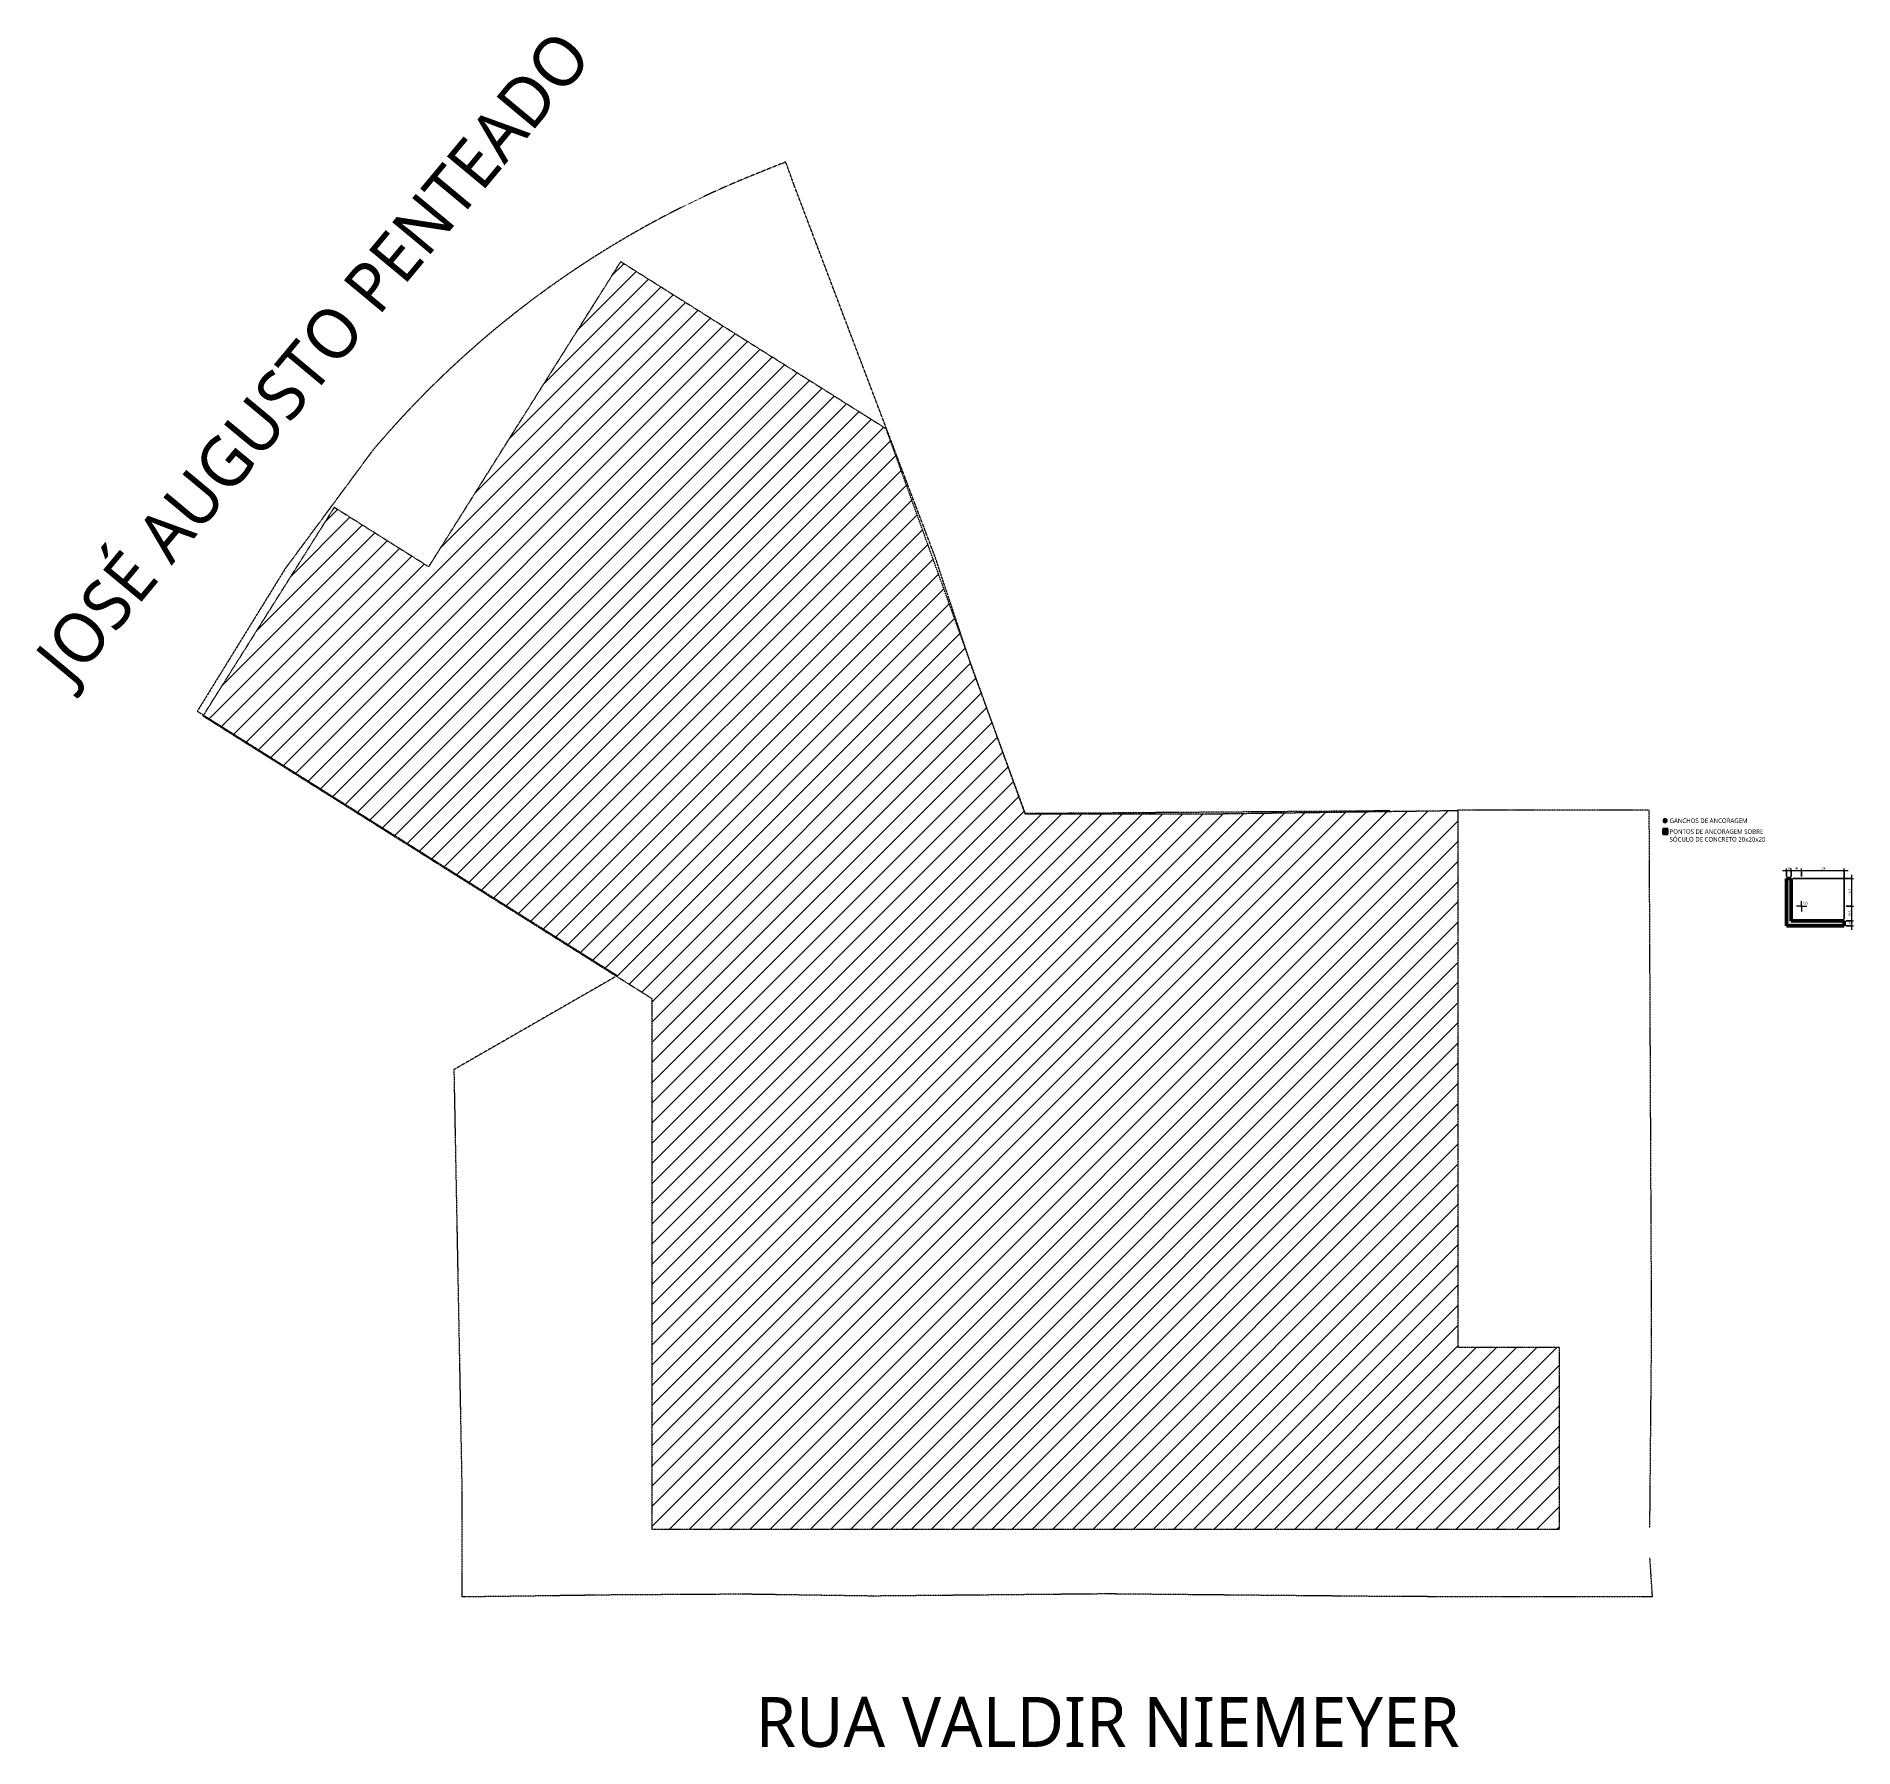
# Model space of a CAD drawing. Header units: centimetres. Extents: x -1706 to 33186, y -3196 to 88081.
# Drawn here: x 26179 to 33186, y -3196 to 3403 of the extents above; entities that cross this region are included whole.
import ezdxf

# ---------------------------------------------------------------- set-up
doc = ezdxf.new("R2010")
doc.units = ezdxf.units.CM
doc.linetypes.add('Hidden', pattern=[0.714375, 0.47625, -0.238125])
doc.linetypes.add('Hidden 0_75', pattern=[0.15, 0.075, -0.075])
for name, color, linetype, lineweight in [('A-ANNO-DIMS', 7, 'Continuous', 9), ('A-ANNO-DIMS-50', 7, 'Continuous', 9), ('A-DETL-GENF', 7, 'Continuous', 18), ('A-DETL-THIN', 7, 'Continuous', 25), ('G-ANNO-TEXT', 7, 'Continuous', 9), ('S-COLS', 7, 'Continuous', 9)]:
    doc.layers.add(name, color=color, linetype=linetype, lineweight=lineweight)
doc.layers.add('A-DETL', color=7, linetype='Continuous', lineweight=18, true_color=0x00a600)
doc.styles.add('Arial', font='arial.ttf', dxfattribs={"width": 0.9, "height": 7.5})
doc.styles.add('Gadugi_2', font='gadugi.ttf', dxfattribs={"height": 10})
doc.styles.add('Gadugi_6', font='gadugi.ttf', dxfattribs={"height": 17.5})
doc.styles.add('Gadugi_B', font='gadugib.ttf', dxfattribs={"height": 192.5})
doc.dimstyles.new('PED_1_5mm_ESQ_2', dxfattribs={"dimscale": 30.48, "dimtxt": 7.651945, "dimasz": 0.328084, "dimexe": 0.246063, "dimexo": 0.246063, "dimgap": 0.049213, "dimtad": 1, "dimdec": 1, "dimrnd": 0.5, "dimdsep": 46, "dimtxsty": 'Arial', "dimblk1": 'DOTSMALL', "dimblk2": 'DOTSMALL', "dimsah": 1, "dimcen": 0.09, "dimdle": 0.492126, "dimazin": 0, "dimtfac": 1, "dimtdec": 4, "dimtix": 1, "dimtmove": 0, "dimatfit": 3, "dimfxl": 1, "dimtvp": 1, "dimtolj": 1, "dimtzin": 0, "dimarcsym": 2})

msp = doc.modelspace()

# ---------------------------------------------------------------- texts
at = {"layer": 'G-ANNO-TEXT', "insert": (26163.75, 1018.18), "char_height": 192.5, "width": 4254.9564, "attachment_point": 1, "rotation": 50.25004, "style": 'Gadugi_B'}
msp.add_mtext('JOSÉ AUGUSTO PENTEADO', dxfattribs=at)
at = {"layer": 'G-ANNO-TEXT', "attachment_point": 1}
for s, insert, char_height, width, style in [('GANCHOS DE ANCORAGEM', (32476.49, 387.11), 17.5, 376.7931, 'Gadugi_6'), ('SÓCULO DE CONCRETO 20x20x20', (32476.49, 315.35), 17.5, 454.156, 'Gadugi_6'), ('PONTOS DE ANCORAGEM SOBRE', (32476.49, 345.11), 17.5, 450.5484, 'Gadugi_6'), ('CG', (32992.07, 65.44), 10, 22.8481, 'Gadugi_2'), ('RUA VALDIR NIEMEYER', (28951.9, -3000.67), 192.5, 3690.5684, 'Gadugi_B')]:
    msp.add_mtext(s, dxfattribs=dict(at, insert=insert, char_height=char_height, width=width, style=style))

# ---------------------------------------------------------------- blocks, each defined once
blk = doc.blocks.new('DIMBLOCK348-DT I  001 - DETALHE P140')
at = {"layer": 'A-ANNO-DIMS-50'}
h = blk.add_hatch(color=256, dxfattribs=at)
edge = h.paths.add_edge_path(flags=0)
edge.add_arc((32926.8, 186.9), 1.25, 0, 360)
h = blk.add_hatch(color=256, dxfattribs=at)
edge = h.paths.add_edge_path(flags=0)
edge.add_arc((32945.8, 186.9), 1.25, 0, 360)
for p, q in [((32911.8, 186.9), (32945.8, 186.9)), ((32926.8, 162.6), (32926.8, 194.4)), ((32926.8, 186.9), (32926.8, 162.6)), ((32945.8, 162.6), (32945.8, 194.4)), ((32945.8, 186.9), (32945.8, 162.6))]:
    blk.add_line(p, q, dxfattribs=at)
for centre in [(32926.8, 186.9), (32945.8, 186.9)]:
    blk.add_circle(centre, 1.25, dxfattribs=at)
at = {"layer": 'A-ANNO-DIMS-50', "color": 0, "insert": (32931.1, 198.2), "char_height": 7.5, "width": 12.431, "attachment_point": 1, "line_spacing_factor": 0.941778, "style": 'Arial'}
blk.add_mtext('19', dxfattribs=at)
blk = doc.blocks.new('_DotSmall')
at = {"color": 0, "linetype": 'ByBlock', "const_width": 0.5}
blk.add_lwpolyline([(-0.0625, 0, 1), (0.0625, 0, 1)], format="xyb", close=True, dxfattribs=at)
blk = doc.blocks.new('DIMBLOCK349-DT I  001 - DETALHE P140')
at = {"layer": 'A-ANNO-DIMS-50'}
h = blk.add_hatch(color=256, dxfattribs=at)
edge = h.paths.add_edge_path(flags=0)
edge.add_arc((32945.8, 186.9), 1.25, 0, 360)
h = blk.add_hatch(color=256, dxfattribs=at)
edge = h.paths.add_edge_path(flags=0)
edge.add_arc((32985.7, 186.9), 1.25, 0, 360)
for p, q in [((32945.8, 162.6), (32945.8, 194.4)), ((32945.8, 186.9), (32985.7, 186.9)), ((32945.8, 186.9), (32945.8, 162.6)), ((32985.7, 162.6), (32985.7, 194.4)), ((32985.7, 186.9), (32985.7, 162.6))]:
    blk.add_line(p, q, dxfattribs=at)
for centre in [(32945.8, 186.9), (32985.7, 186.9)]:
    blk.add_circle(centre, 1.25, dxfattribs=at)
at = {"layer": 'A-ANNO-DIMS-50', "color": 0, "insert": (32960.6, 198.2), "char_height": 7.5, "width": 12.431, "attachment_point": 1, "line_spacing_factor": 0.941778, "style": 'Arial'}
blk.add_mtext('40', dxfattribs=at)
blk = doc.blocks.new('DIMBLOCK350-DT I  001 - DETALHE P140')
at = {"layer": 'A-ANNO-DIMS-50'}
h = blk.add_hatch(color=256, dxfattribs=at)
edge = h.paths.add_edge_path(flags=0)
edge.add_arc((32985.7, 186.9), 1.25, 0, 360)
h = blk.add_hatch(color=256, dxfattribs=at)
edge = h.paths.add_edge_path(flags=0)
edge.add_arc((33149.8, 186.9), 1.25, 0, 360)
for p, q in [((32985.7, 162.6), (32985.7, 194.4)), ((32985.7, 186.9), (33164.8, 186.9)), ((32985.7, 186.9), (32985.7, 162.6)), ((33149.8, -0.4), (33149.8, 194.4)), ((33149.8, 186.9), (33149.8, -0.4))]:
    blk.add_line(p, q, dxfattribs=at)
for centre in [(32985.7, 186.9), (33149.8, 186.9)]:
    blk.add_circle(centre, 1.25, dxfattribs=at)
at = {"layer": 'A-ANNO-DIMS-50', "color": 0, "insert": (33060, 198.2), "char_height": 7.5, "width": 18.647, "attachment_point": 1, "line_spacing_factor": 0.941778, "style": 'Arial'}
blk.add_mtext('164', dxfattribs=at)
blk = doc.blocks.new('DIMBLOCK351-DT I  001 - DETALHE P140')
at = {"layer": 'A-ANNO-DIMS-50'}
h = blk.add_hatch(color=256, dxfattribs=at)
edge = h.paths.add_edge_path(flags=0)
edge.add_arc((33178.9, -7.9), 1.25, 0, 360)
h = blk.add_hatch(color=256, dxfattribs=at)
edge = h.paths.add_edge_path(flags=0)
edge.add_arc((33178.9, -26.9), 1.25, 0, 360)
for p, q in [((33157.3, -7.9), (33186.4, -7.9)), ((33178.9, -7.9), (33157.3, -7.9)), ((33157.3, -26.9), (33186.4, -26.9)), ((33178.9, -26.9), (33157.3, -26.9)), ((33178.9, -41.9), (33178.9, -7.9))]:
    blk.add_line(p, q, dxfattribs=at)
for centre in [(33178.9, -7.9), (33178.9, -26.9)]:
    blk.add_circle(centre, 1.25, dxfattribs=at)
at = {"layer": 'A-ANNO-DIMS-50', "color": 0, "insert": (33167.6, -22.6), "char_height": 7.5, "width": 12.431, "attachment_point": 1, "rotation": 90, "line_spacing_factor": 0.941778, "style": 'Arial'}
blk.add_mtext('19', dxfattribs=at)
blk = doc.blocks.new('DIMBLOCK352-DT I  001 - DETALHE P140')
at = {"layer": 'A-ANNO-DIMS-50'}
h = blk.add_hatch(color=256, dxfattribs=at)
edge = h.paths.add_edge_path(flags=0)
edge.add_arc((33178.9, 48.6), 1.25, 0, 360)
h = blk.add_hatch(color=256, dxfattribs=at)
edge = h.paths.add_edge_path(flags=0)
edge.add_arc((33178.9, -7.9), 1.25, 0, 360)
for p, q in [((33157.3, 48.6), (33186.4, 48.6)), ((33178.9, 48.6), (33157.3, 48.6)), ((33178.9, -7.9), (33178.9, 48.6)), ((33157.3, -7.9), (33186.4, -7.9)), ((33178.9, -7.9), (33157.3, -7.9))]:
    blk.add_line(p, q, dxfattribs=at)
for centre in [(33178.9, 48.6), (33178.9, -7.9)]:
    blk.add_circle(centre, 1.25, dxfattribs=at)
at = {"layer": 'A-ANNO-DIMS-50', "color": 0, "insert": (33167.6, 11.3), "char_height": 7.5, "width": 21.755, "attachment_point": 1, "rotation": 90, "line_spacing_factor": 0.941778, "style": 'Arial'}
blk.add_mtext('56.5', dxfattribs=at)
blk = doc.blocks.new('DIMBLOCK353-DT I  001 - DETALHE P140')
at = {"layer": 'A-ANNO-DIMS-50'}
h = blk.add_hatch(color=256, dxfattribs=at)
edge = h.paths.add_edge_path(flags=0)
edge.add_arc((33178.9, 155.1), 1.25, 0, 360)
h = blk.add_hatch(color=256, dxfattribs=at)
edge = h.paths.add_edge_path(flags=0)
edge.add_arc((33178.9, 48.6), 1.25, 0, 360)
for p, q in [((32953.3, 155.1), (33186.4, 155.1)), ((33178.9, 155.1), (32953.3, 155.1)), ((33178.9, 48.6), (33178.9, 170.1)), ((33157.3, 48.6), (33186.4, 48.6)), ((33178.9, 48.6), (33157.3, 48.6))]:
    blk.add_line(p, q, dxfattribs=at)
for centre in [(33178.9, 155.1), (33178.9, 48.6)]:
    blk.add_circle(centre, 1.25, dxfattribs=at)
at = {"layer": 'A-ANNO-DIMS-50', "color": 0, "insert": (33167.6, 90.2), "char_height": 7.5, "width": 27.971, "attachment_point": 1, "rotation": 90, "line_spacing_factor": 0.941778, "style": 'Arial'}
blk.add_mtext('106.5', dxfattribs=at)

# ---------------------------------------------------------------- dimensions: what is measured, and where the dimension line sits
at = {"layer": 'A-ANNO-DIMS'}
for base, p1, p2, override, picture, middle in [((32945.79, 186.92), (32926.79, 155.12), (32945.79, 155.12), {"dimpost": '<>', "dimfxl": 19}, 'DIMBLOCK348-DT I  001 - DETALHE P140', (32936.29, 192.25)), ((32985.7379, 186.9243), (32945.7901, 155.1193), (32985.7379, 155.1193), {"dimpost": '<>', "dimfxl": 39.947827}, 'DIMBLOCK349-DT I  001 - DETALHE P140', (32965.764, 192.2536)), ((33149.7901, 186.9243), (32985.7379, 155.1193), (33149.7901, -7.8807), {"dimpost": '<>', "dimfxl": 231.262006}, 'DIMBLOCK350-DT I  001 - DETALHE P140', (33067.764, 192.2536))]:
    dim = msp.add_linear_dim(base=base, p1=p1, p2=p2, dimstyle='PED_1_5mm_ESQ_2', override=override, dxfattribs=at)
    dim.commit()
    dim.dimension.update_dxf_attribs({"geometry": picture, "text_midpoint": middle})
for base, p1, p2, override, picture, middle in [((33178.8625, 155.1193), (33149.7901, 48.5671), (32945.7901, 155.1193), {"dimpost": '<>', "dimfxl": 230.150747}, 'DIMBLOCK353-DT I  001 - DETALHE P140', (33173.5332, 101.8432)), ((33178.8625, 48.5671), (33149.7901, -7.8807), (33149.7901, 48.5671), {"dimpost": '<>', "dimfxl": 56.447823}, 'DIMBLOCK352-DT I  001 - DETALHE P140', (33173.5332, 20.3432)), ((33178.86, -7.88), (33149.79, -26.88), (33149.79, -7.88), {"dimpost": '<>', "dimfxl": 19}, 'DIMBLOCK351-DT I  001 - DETALHE P140', (33173.53, -17.38))]:
    dim = msp.add_linear_dim(base=base, p1=p1, p2=p2, angle=90, dimstyle='PED_1_5mm_ESQ_2', override=override, dxfattribs=at)
    dim.commit()
    dim.dimension.update_dxf_attribs({"geometry": picture, "text_midpoint": middle})

# ---------------------------------------------------------------- hatches: boundary and pattern name
at = {"layer": 'A-DETL-GENF', "lineweight": 9, "true_color": 0x3a0df2}
h = msp.add_hatch(dxfattribs=at)
h.set_pattern_fill('FP_3', color=180, style=0, pattern_type=2)
h.set_pattern_definition([(45, (39062.396, 0), (-38.89087, 38.89087), [])])
h.paths.add_polyline_path([(31995.24, -2353.31), (32051.69, -2353.31), (32051.69, -1653.31), (31661.69, -1653.31), (31661.69, 416.69), (30681.78, 403.18), (29991.78, 403.18), (29455.34, 1889.33), (28431.28, 2533.85), (27690.89, 1357.45), (27326.96, 1586.49), (26820.94, 782.48), (28551.69, -306.82), (28551.69, -2353.31), (31661.69, -2353.31)], flags=0)
at = {"layer": 'A-DETL-GENF', "true_color": 0xff00ff}
for points in [[(32459.24, 370.55), (32461.31, 370.82), (32463.24, 371.62), (32464.89, 372.89), (32466.16, 374.55), (32466.96, 376.48), (32467.24, 378.55), (32466.96, 380.62), (32466.16, 382.55), (32464.89, 384.21), (32463.24, 385.48), (32461.31, 386.28), (32459.24, 386.55), (32457.17, 386.28), (32455.24, 385.48), (32453.58, 384.21), (32452.31, 382.55), (32451.51, 380.62), (32451.24, 378.55), (32451.51, 376.48), (32452.31, 374.55), (32453.58, 372.89), (32455.24, 371.62), (32457.17, 370.82)], [(32460.33, 332.68), (32461.36, 332.81), (32462.33, 333.21), (32463.16, 333.85), (32463.79, 334.68), (32464.19, 335.64), (32464.33, 336.68), (32464.19, 337.71), (32463.79, 338.68), (32463.16, 339.5), (32462.33, 340.14), (32461.31, 340.55), (32460.33, 340.68), (32459.29, 340.54), (32458.33, 340.14), (32457.5, 339.5), (32456.86, 338.68), (32456.46, 337.71), (32456.33, 336.68), (32456.46, 335.64), (32456.86, 334.68), (32457.5, 333.85), (32458.33, 333.21), (32459.29, 332.81)]]:
    msp.add_hatch(color=6, dxfattribs=at).paths.add_polyline_path(points, flags=0)
at = {"layer": 'A-DETL-GENF', "true_color": 0xa6a6a6}
h = msp.add_hatch(color=253, dxfattribs=at)
h.paths.add_polyline_path([(32456.86, 326.63), (32470.12, 326.63), (32470.12, 346.63), (32450.12, 346.63), (32450.12, 326.63), (32456.46, 326.63)], flags=0)
h.paths.add_polyline_path([(32460.33, 332.68), (32459.29, 332.81), (32458.33, 333.21), (32457.5, 333.85), (32456.86, 334.68), (32456.46, 335.64), (32456.33, 336.68), (32456.46, 337.71), (32456.86, 338.68), (32457.5, 339.5), (32458.33, 340.14), (32459.29, 340.54), (32460.33, 340.68), (32461.36, 340.54), (32462.33, 340.14), (32463.16, 339.5), (32463.79, 338.68), (32464.19, 337.71), (32464.33, 336.68), (32464.19, 335.64), (32463.79, 334.68), (32463.16, 333.85), (32462.33, 333.21), (32461.31, 332.8)], flags=0)
at = {"layer": 'S-COLS', "true_color": 0x808080}
msp.add_hatch(color=8, dxfattribs=at).paths.add_polyline_path([(33149.79, -26.88), (33149.79, -7.88), (32945.79, -7.88), (32945.79, 155.12), (32926.79, 155.12), (32926.79, -26.88)], flags=0)

# ---------------------------------------------------------------- linework, layer by layer
at = {"layer": 'A-DETL', "color": 7, "linetype": 'Hidden', "lineweight": 9}
for p, q in [((29100.89, 2828.36), (29068.41, 2917.98)), ((29643.88, 1396.78), (29100.89, 2828.36)), ((27475.38, 1805.85), (27137.59, 1349.31)), ((27137.59, 1349.31), (26799.19, 800.54)), ((29788.68, 962.88), (29643.88, 1396.78)), ((29992.65, 405.49), (29788.68, 962.88)), ((26799.19, 800.54), (28419.24, -219.08)), ((31399.62, 416.23), (29992.65, 405.49)), ((31878.94, 418.47), (31658.94, 418.47)), ((32398.11, 419.41), (31878.94, 418.47)), ((32407.37, -1578.68), (32398.11, 419.41)), ((28410.48, -224.07), (27788.64, -581.57)), ((27788.64, -581.57), (27819.74, -2211.4)), ((32400.46, -2348.27), (32407.37, -1578.68)), ((27820.02, -2614.87), (27820.02, -2211.4)), ((32399.43, -2463.68), (32409.48, -2614.87)), ((28408.68, -2607.01), (27820.02, -2614.87)), ((28903.43, -2604.17), (28408.68, -2607.01)), ((29403.65, -2611.39), (28903.43, -2604.17)), ((30304.06, -2603.07), (29403.65, -2611.39)), ((31402.4, -2613.21), (30304.06, -2603.07)), ((31894.76, -2614.87), (31402.4, -2613.21)), ((32409.48, -2614.87), (31894.76, -2614.87))]:
    msp.add_line(p, q, dxfattribs=at)
at = {"layer": 'A-DETL', "color": 7, "linetype": 'Hidden 0_75', "lineweight": 9}
for p, q in [((28431.28, 2533.85), (27690.89, 1357.45)), ((29455.34, 1889.33), (28431.28, 2533.85)), ((29991.78, 403.18), (29455.34, 1889.33)), ((27326.96, 1586.49), (26820.94, 782.48)), ((27690.89, 1357.45), (27326.96, 1586.49)), ((26820.94, 782.48), (28551.69, -306.82)), ((30681.78, 403.18), (29991.78, 403.18)), ((31661.69, 416.69), (30681.78, 403.18)), ((31661.69, -1653.31), (31661.69, 416.69)), ((28551.69, -306.82), (28551.69, -2353.31)), ((32051.69, -1653.31), (31661.69, -1653.31)), ((32051.69, -2353.31), (32051.69, -1653.31)), ((28551.69, -2353.31), (32051.69, -2353.31))]:
    msp.add_line(p, q, dxfattribs=at)
at = {"layer": 'A-DETL', "color": 7}
for p, q in [((32470.12, 346.63), (32450.12, 346.63)), ((32450.12, 346.63), (32450.12, 326.63)), ((32450.12, 326.63), (32470.12, 326.63)), ((32470.12, 326.63), (32470.12, 346.63)), ((32985.74, 48.57), (32965.74, 48.57)), ((32985.74, 48.57), (32985.74, 68.57)), ((32985.74, 48.57), (33005.74, 48.57)), ((32985.74, 48.57), (32985.74, 28.57))]:
    msp.add_line(p, q, dxfattribs=at)
at = {"layer": 'A-DETL', "color": 7, "linetype": 'Hidden', "lineweight": 9}
for centre, radius, start, end in [((30349.89, -621.22), 3762.11, 111.448748, 139.824141), ((30357.58, -445.96), 3602.5, 110.968568, 112.582003)]:
    msp.add_arc(centre, radius, start, end, dxfattribs=at)
at = {"layer": 'A-DETL', "color": 7}
for centre, radius, start, end in [((32459.24, 378.55), 8, 0, 180), ((32459.24, 378.55), 8, 180, 360), ((32460.33, 336.68), 4, 0, 180), ((32460.33, 336.68), 4, 180, 0)]:
    msp.add_arc(centre, radius, start, end, dxfattribs=at)
at = {"layer": 'A-DETL-THIN'}
for p, q in [((32450.12, 346.63), (32450.12, 326.63)), ((32470.12, 346.63), (32450.12, 346.63)), ((32450.12, 326.63), (32470.12, 326.63)), ((32470.12, 326.63), (32470.12, 346.63))]:
    msp.add_line(p, q, dxfattribs=at)
at = {"layer": 'S-COLS', "lineweight": 50}
for p, q in [((32926.79, 155.12), (32926.79, -26.88)), ((32945.79, 155.12), (32926.79, 155.12)), ((32945.79, -7.88), (32945.79, 155.12)), ((32926.79, -26.88), (33149.79, -26.88)), ((33149.79, -7.88), (32945.79, -7.88)), ((33149.79, -26.88), (33149.79, -7.88))]:
    msp.add_line(p, q, dxfattribs=at)

msp.set_redraw_order([(e.dxf.handle, doc.entitydb.next_handle()) for e in msp.query("TEXT MTEXT ATTDEF DIMENSION ARC_DIMENSION")])  # texts and dimensions are drawn at this point

doc.saveas('drawing.dxf')
